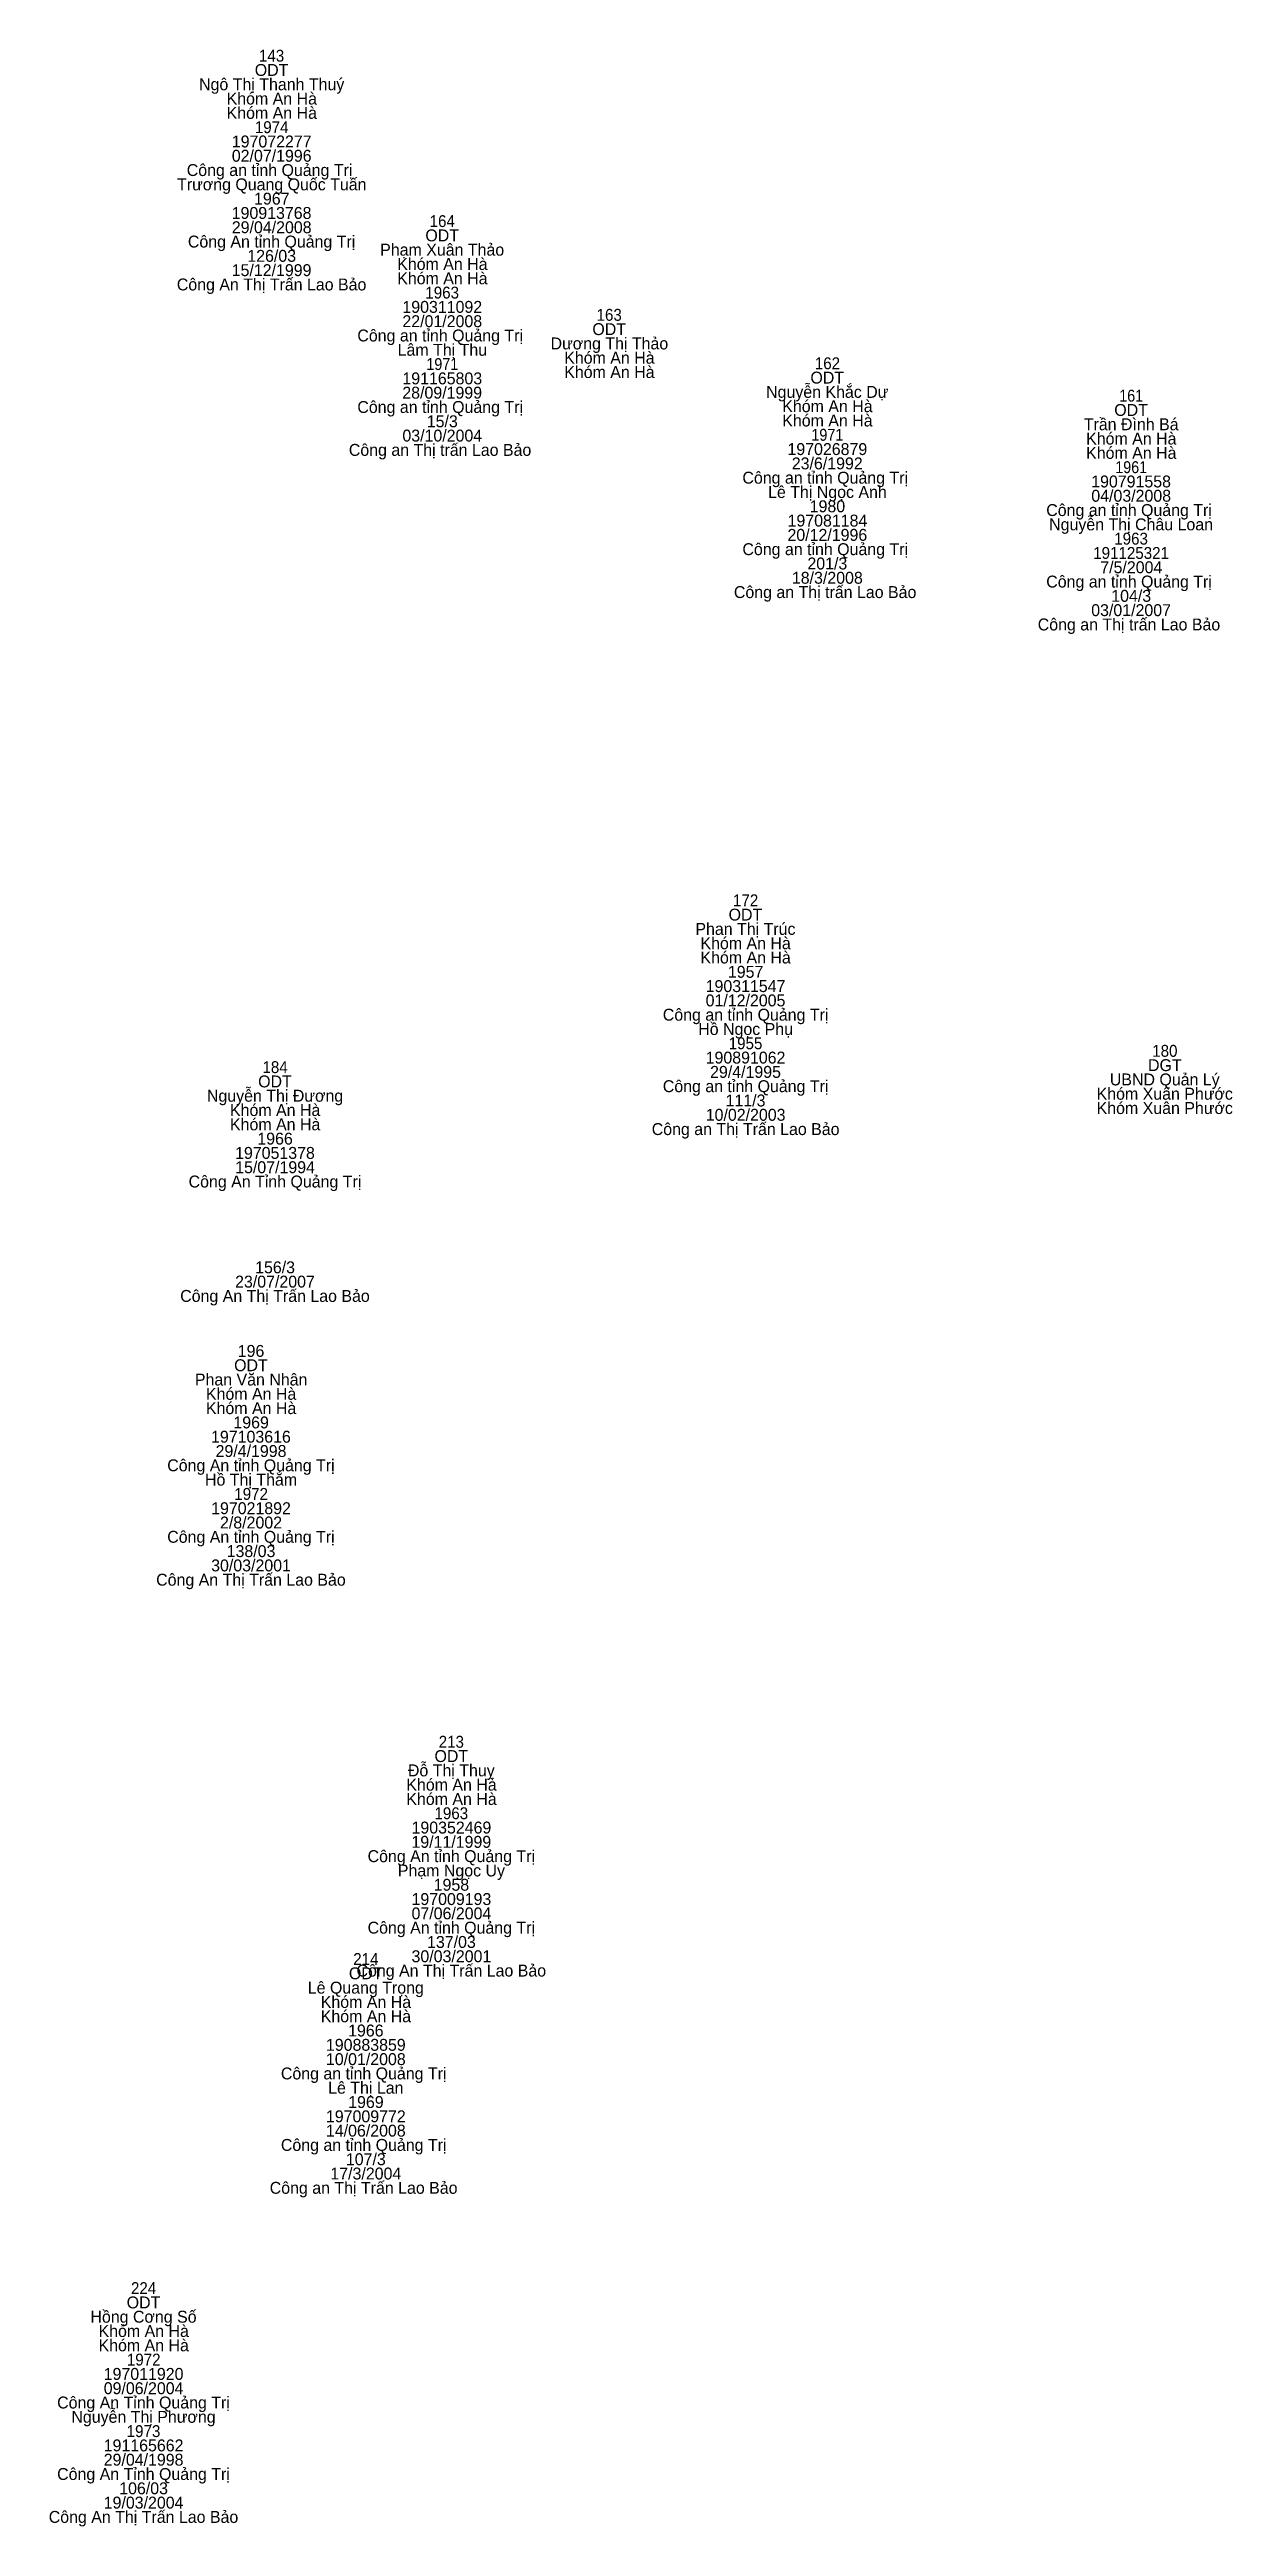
# Model space of a CAD drawing. Header units: metres. Extents: x 536461 to 537503, y 1836996 to 1837501.
# Drawn here: x 537184.1 to 537243.7, y 1837119.4 to 1837244.1 of the extents above; entities that cross this region are included whole.
import ezdxf
from ezdxf.enums import TextEntityAlignment as Align

# ---------------------------------------------------------------- set-up
doc = ezdxf.new("R2010")
doc.units = ezdxf.units.M
doc.header["$LTSCALE"] = 0.24
doc.layers.add('1', color=7, linetype='Continuous')

msp = doc.modelspace()

# ---------------------------------------------------------------- texts
at = {"layer": '1'}
for s, p in [('ODT', (537195.305, 1837242.75)), ('Ngô Thị Thanh Thuý', (537195.31, 1837242.03)), ('Khóm An Hà', (537195.315, 1837241.31)), ('Khóm An Hà', (537195.315, 1837240.59)), ('197072277', (537195.31, 1837239.15)), ('Công an tỉnh Quảng Trị ', (537195.315, 1837237.71)), ('02/07/1996', (537195.31, 1837238.43)), ('Trương Quang Quốc Tuấn', (537195.315, 1837236.99)), ('1967', (537195.315, 1837236.27)), ('29/04/2008', (537195.31, 1837234.83)), ('190913768', (537195.305, 1837235.55)), ('Công An tỉnh Quảng Trị', (537195.305, 1837234.11)), ('Phạm Xuân Thảo', (537203.895, 1837233.7)), ('ODT', (537203.895, 1837234.42)), ('15/12/1999', (537195.305, 1837232.67)), ('126/03', (537195.31, 1837233.39)), ('Khóm An Hà', (537203.905, 1837232.98)), ('Công An Thị Trấn Lao Bảo', (537195.305, 1837231.95)), ('Khóm An Hà', (537203.905, 1837232.26)), ('22/01/2008', (537203.9, 1837230.1)), ('190311092', (537203.9, 1837230.82)), ('Công an tỉnh Quảng Trị ', (537203.905, 1837229.38)), ('Lâm Thị Thu', (537203.905, 1837228.66)), ('Dương Thị Thảo', (537212.315, 1837228.98)), ('ODT', (537212.305, 1837229.7)), ('Khóm An Hà', (537212.315, 1837228.26)), ('Khóm An Hà', (537212.315, 1837227.54)), ('28/09/1999', (537203.895, 1837226.5)), ('191165803', (537203.9, 1837227.22)), ('Nguyễn Khắc Dự', (537223.285, 1837226.54)), ('ODT', (537223.285, 1837227.26)), ('Công an tỉnh Quảng Trị ', (537203.905, 1837225.78)), ('15/3', (537203.9, 1837225.06)), ('Khóm An Hà', (537223.295, 1837225.82)), ('Khóm An Hà', (537223.295, 1837225.1)), ('Trần Đình Bá', (537238.59, 1837224.91)), ('ODT', (537238.585, 1837225.63)), ('Công an Thị trấn Lao Bảo ', (537203.9, 1837223.62)), ('03/10/2004', (537203.9, 1837224.34)), ('197026879', (537223.29, 1837223.66)), ('Khóm An Hà', (537238.595, 1837224.19)), ('23/6/1992', (537223.285, 1837222.94)), ('Khóm An Hà', (537238.595, 1837223.47)), ('Công an tỉnh Quảng Trị ', (537223.295, 1837222.22)), ('Lê Thị Ngọc Anh', (537223.295, 1837221.5)), ('04/03/2008', (537238.59, 1837221.31)), ('190791558', (537238.585, 1837222.03)), ('197081184', (537223.295, 1837220.06)), ('1980', (537223.295, 1837220.78)), ('Công an tỉnh Quảng Trị ', (537238.595, 1837220.59)), ('Nguyễn Thị Châu Loan', (537238.585, 1837219.87)), ('Công an tỉnh Quảng Trị ', (537223.295, 1837218.62)), ('20/12/1996', (537223.29, 1837219.34)), ('201/3', (537223.29, 1837217.9)), ('7/5/2004', (537238.595, 1837217.71)), ('Công an Thị trấn Lao Bảo ', (537223.29, 1837216.46)), ('18/3/2008', (537223.29, 1837217.18)), ('Công an tỉnh Quảng Trị ', (537238.595, 1837216.99)), ('104/3', (537238.59, 1837216.27)), ('Công an Thị trấn Lao Bảo ', (537238.59, 1837214.83)), ('03/01/2007', (537238.585, 1837215.55)), ('ODT', (537219.165, 1837200.22)), ('Phan Thị Trúc', (537219.165, 1837199.5)), ('Khóm An Hà', (537219.175, 1837198.78)), ('Khóm An Hà', (537219.175, 1837198.06)), ('190311547', (537219.17, 1837196.62)), ('1957', (537219.175, 1837197.34)), ('Công an tỉnh Quảng Trị', (537219.175, 1837195.18)), ('01/12/2005', (537219.17, 1837195.9)), ('Hồ Ngọc Phụ', (537219.175, 1837194.46)), ('190891062', (537219.17, 1837193.02)), ('DGT', (537240.285, 1837192.64)), ('Nguyễn Thị Đương', (537195.48, 1837191.1)), ('ODT', (537195.475, 1837191.82)), ('Công an tỉnh Quảng Trị', (537219.175, 1837191.58)), ('29/4/1995', (537219.17, 1837192.3)), ('Khóm Xuân Phước', (537240.28, 1837191.2)), ('UBND Quản Lý', (537240.28, 1837191.92)), ('Khóm An Hà', (537195.485, 1837190.38)), ('10/02/2003', (537219.175, 1837190.14)), ('111/3', (537219.17, 1837190.86)), ('Khóm Xuân Phước', (537240.28, 1837190.48)), ('Khóm An Hà', (537195.485, 1837189.66)), ('1966', (537195.48, 1837188.94)), ('Công an Thị Trấn Lao Bảo', (537219.175, 1837189.42)), ('197051378', (537195.475, 1837188.22)), ('15/07/1994', (537195.48, 1837187.5)), ('Công An Tỉnh Quảng Trị', (537195.475, 1837186.78)), ('156/3', (537195.48, 1837182.46)), ('23/07/2007', (537195.475, 1837181.74)), ('Công An Thị Trấn Lao Bảo', (537195.475, 1837181.02)), ('ODT', (537194.265, 1837177.53)), ('196', (537194.27, 1837178.25)), ('Phan Văn Nhân', (537194.275, 1837176.81)), ('Khóm An Hà', (537194.275, 1837176.09)), ('Khóm An Hà', (537194.275, 1837175.37)), ('197103616', (537194.265, 1837173.93)), ('1969', (537194.275, 1837174.65)), ('Công An tỉnh Quảng Trị', (537194.265, 1837172.49)), ('29/4/1998', (537194.27, 1837173.21)), ('Hồ Thị Thắm', (537194.27, 1837171.77)), ('197021892', (537194.27, 1837170.33)), ('Công An tỉnh Quảng Trị', (537194.265, 1837168.89)), ('2/8/2002', (537194.27, 1837169.61)), ('138/03', (537194.27, 1837168.17)), ('Công An Thị Trấn Lao Bảo', (537194.265, 1837166.73)), ('30/03/2001', (537194.27, 1837167.45)), ('ODT', (537204.355, 1837157.85)), ('Khóm An Hà', (537204.365, 1837156.41)), ('Đỗ Thị Thuỵ', (537204.355, 1837157.13)), ('Khóm An Hà', (537204.365, 1837155.69)), ('190352469', (537204.36, 1837154.25)), ('Công An tỉnh Quảng Trị', (537204.355, 1837152.81)), ('19/11/1999', (537204.355, 1837153.53)), ('Phạm Ngọc Uy', (537204.36, 1837152.09)), ('1958', (537204.36, 1837151.37)), ('197009193', (537204.36, 1837150.65)), ('Công An tỉnh Quảng Trị', (537204.355, 1837149.21)), ('07/06/2004', (537204.36, 1837149.93)), ('30/03/2001', (537204.36, 1837147.77)), ('137/03', (537204.36, 1837148.49)), ('ODT', (537200.045, 1837146.91)), ('Công An Thị Trấn Lao Bảo', (537204.355, 1837147.05)), ('Lê Quang Trọng', (537200.05, 1837146.19)), ('Khóm An Hà', (537200.055, 1837145.47)), ('Khóm An Hà', (537200.055, 1837144.75)), ('1966', (537200.05, 1837144.03)), ('190883859', (537200.05, 1837143.31)), ('10/01/2008', (537200.05, 1837142.59)), ('Công an tỉnh Quảng Trị ', (537200.055, 1837141.87)), ('Lê Thị Lan', (537200.05, 1837141.15)), ('1969', (537200.055, 1837140.43)), ('197009772', (537200.05, 1837139.71)), ('14/06/2008', (537200.05, 1837138.99)), ('Công an tỉnh Quảng Trị ', (537200.055, 1837138.27)), ('107/3', (537200.05, 1837137.55)), ('17/3/2004', (537200.05, 1837136.83)), ('Công an Thị Trấn Lao Bảo ', (537200.05, 1837136.11)), ('ODT', (537188.855, 1837130.34)), ('Hoàng Công Soá', (537188.855, 1837129.62)), ('Khóm An Hà', (537188.865, 1837128.9)), ('Khóm An Hà', (537188.865, 1837128.18)), ('197011920', (537188.86, 1837126.74)), ('Công An Tỉnh Quảng Trị', (537188.855, 1837125.3)), ('09/06/2004', (537188.86, 1837126.02)), ('Nguyễn Thị Phương', (537188.855, 1837124.58)), ('191165662', (537188.86, 1837123.14)), ('Công An Tỉnh Quảng Trị', (537188.855, 1837121.7)), ('29/04/1998', (537188.86, 1837122.42)), ('19/03/2004', (537188.86, 1837120.26)), ('106/03', (537188.86, 1837120.98)), ('Công An Thị Trấn Lao Bảo', (537188.855, 1837119.54))]:
    msp.add_text(s, height=0.6, dxfattribs=at).set_placement(p, align=Align.CENTER)
for s, width, p in [('143', 0.95, (537195.305, 1837243.47)), ('1974', 0.95, (537195.31, 1837239.87)), ('164', 0.95, (537203.9, 1837235.14)), ('1963', 0.95, (537203.895, 1837231.54)), ('163', 0.95, (537212.305, 1837230.42)), ('1971', 0.9, (537203.9, 1837227.94)), ('162', 0.95, (537223.295, 1837227.98)), ('161', 0.9, (537238.59, 1837226.35)), ('1971', 0.9, (537223.29, 1837224.38)), ('1961', 0.9, (537238.59, 1837222.75)), ('1963', 0.95, (537238.585, 1837219.15)), ('191125321', 0.95, (537238.585, 1837218.43)), ('172', 0.95, (537219.175, 1837200.94)), ('1955', 0.95, (537219.17, 1837193.74)), ('184', 0.95, (537195.48, 1837192.54)), ('180', 0.95, (537240.285, 1837193.36)), ('1972', 0.95, (537194.275, 1837171.05)), ('213', 0.95, (537204.355, 1837158.57)), ('1963', 0.95, (537204.355, 1837154.97)), ('214', 0.95, (537200.05, 1837147.63)), ('224', 0.95, (537188.86, 1837131.06)), ('1972', 0.95, (537188.865, 1837127.46)), ('1973', 0.95, (537188.855, 1837123.86))]:
    msp.add_text(s, height=0.6, dxfattribs=dict(at, width=width)).set_placement(p, align=Align.CENTER)

doc.saveas('drawing.dxf')
